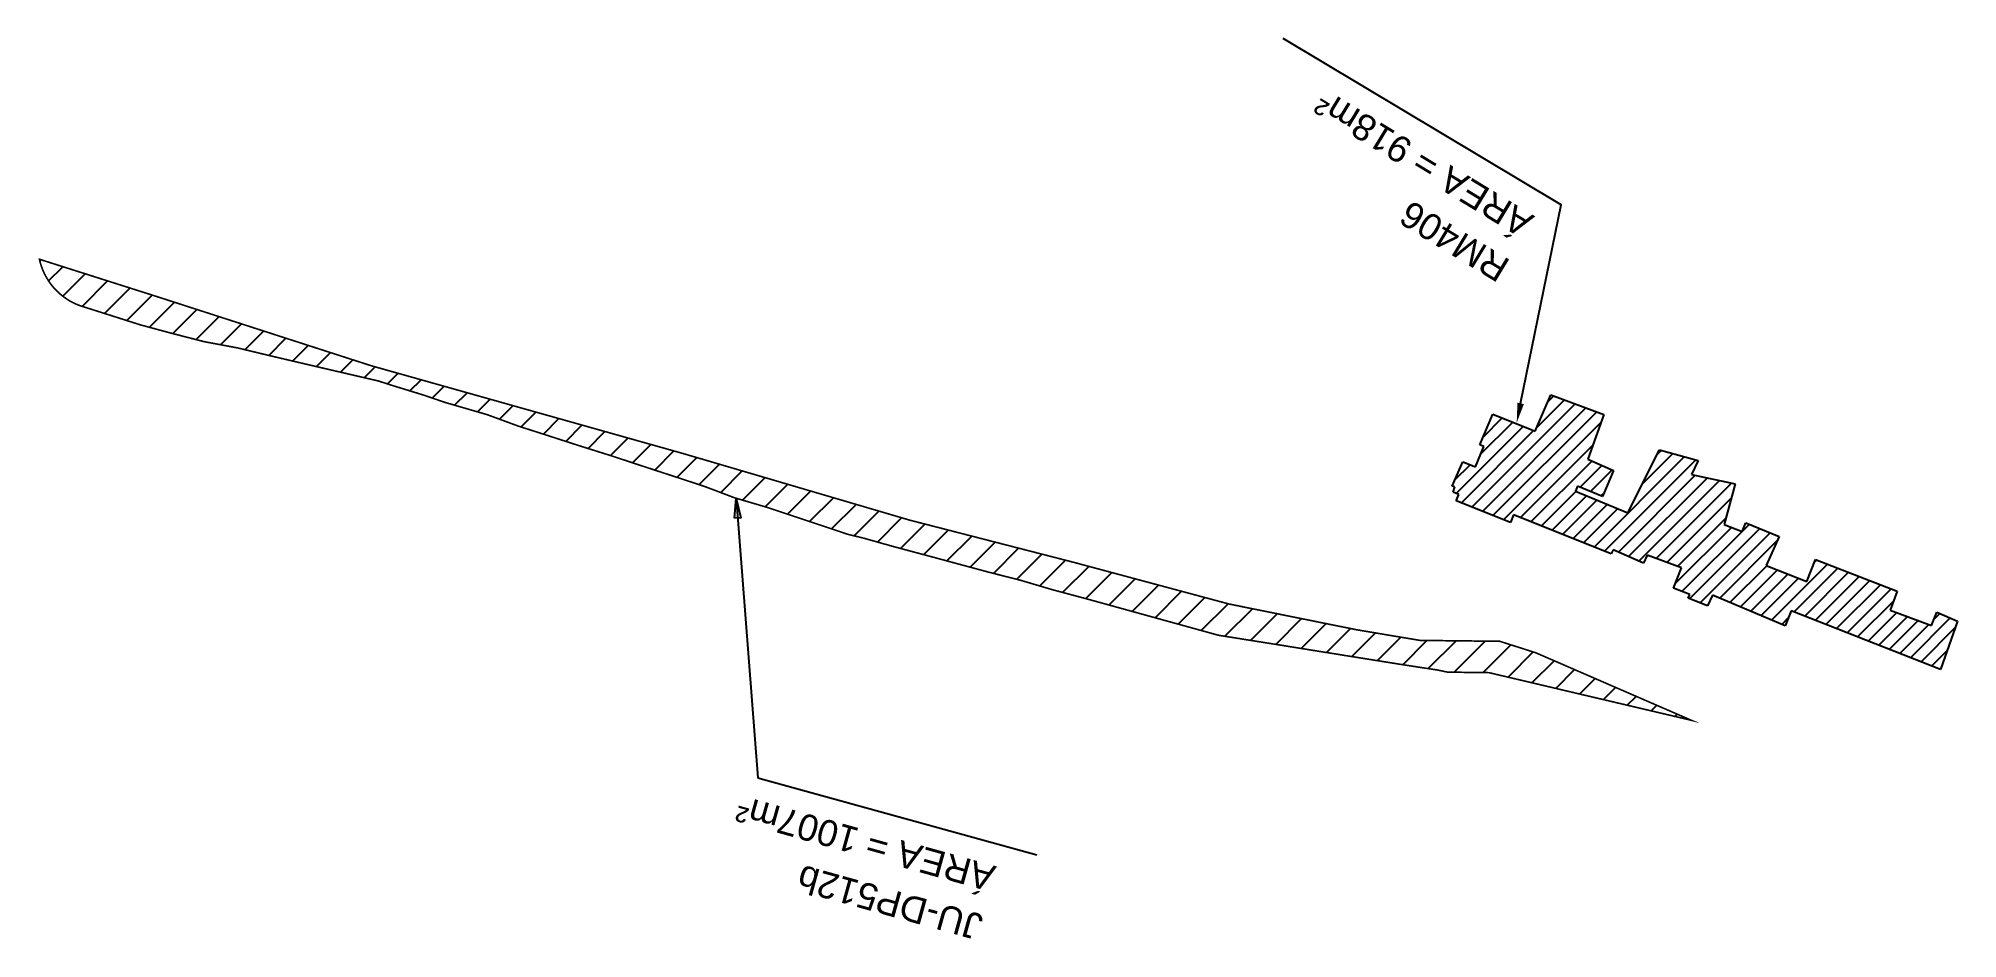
# Model space of a CAD drawing. Header units: metres. Extents: x 287051 to 328239, y 7396995 to 7466021.
# Drawn here: x 305972.6 to 306265.1, y 7435752.7 to 7435889.9 of the extents above; entities that cross this region are included whole.
import ezdxf

# ---------------------------------------------------------------- set-up
doc = ezdxf.new("R2010")
doc.units = ezdxf.units.M
doc.header["$LTSCALE"] = 10
for name, color, linetype in [('DESAPROPRIAÇÃO', 160, 'Continuous'), ('DESOCUPAÇÃO', 50, 'Continuous'), ('U-HZ-TEXTO-DESAP', 2, 'Continuous')]:
    doc.layers.add(name, color=color, linetype=linetype)
doc.styles.add('ARIAL', font='arial.ttf')
doc.styles.add('DIM', font='arial.ttf', dxfattribs={"width": 0.8})
doc.dimstyles.new('U-1_2000', dxfattribs={"dimscale": 2, "dimtxt": 1.5, "dimasz": 0.75, "dimexe": 0.75, "dimexo": 0.75, "dimgap": 0.25, "dimtad": 1, "dimzin": 4, "dimtxsty": 'DIM', "dimblk": 'ARCHTICK', "dimcen": 0.7, "dimdle": 0.75, "dimclrd": 256, "dimclre": 256, "dimclrt": 256, "dimaunit": 1, "dimadec": 3, "dimazin": 2, "dimtfac": 1, "dimtofl": 0, "dimtmove": 0, "dimatfit": 3, "dimldrblk": 'CLOSEDBLANK', "dimfxl": 0, "dimtolj": 1, "dimtzin": 0, "dimlwd": -1, "dimlwe": -1, "dimarcsym": 0})

msp = doc.modelspace()

# ---------------------------------------------------------------- texts
at = {"layer": 'U-HZ-TEXTO-DESAP', "style": 'ARIAL'}
for s, rotation, p in [('ÁREA = 918m²', 148.6957, (306200.76, 7435862.78)), ('RM406', 148.6957, (306197.14, 7435856)), ('ÁREA = 1007m²', 164.4683, (306118.7, 7435763.69)), ('JU-DP512b', 164.4683, (306116.79, 7435756.26))]:
    msp.add_text(s, height=4, rotation=rotation, dxfattribs=at).set_placement(p)

# ---------------------------------------------------------------- blocks, each defined once
blk = doc.blocks.new('_ArchTick')
at = {"color": 0, "linetype": 'ByBlock', "const_width": 0.15}
blk.add_lwpolyline([(-0.5, -0.5), (0.5, 0.5)], dxfattribs=at)

# ---------------------------------------------------------------- hatches: boundary and pattern name
at = {"layer": 'DESAPROPRIAÇÃO', "transparency": 33554687}
h = msp.add_hatch(dxfattribs=at)
h.set_pattern_fill('ANSI31', color=256)
h.paths.add_polyline_path([(305974.61, 7435852.26), (305974.82, 7435852), (305975.04, 7435851.75), (305975.27, 7435851.51), (305975.51, 7435851.28), (305975.75, 7435851.05), (305976.01, 7435850.83), (305976.27, 7435850.62), (305976.53, 7435850.43), (305976.81, 7435850.24), (305977.09, 7435850.05), (305977.37, 7435849.88), (305977.67, 7435849.72), (305977.96, 7435849.57), (305978.27, 7435849.43), (305978.58, 7435849.3), (305978.89, 7435849.18), (305983.64, 7435847.67), (305988.14, 7435846.24), (305992.74, 7435845), (305997.78, 7435843.7), (306002.95, 7435842.73), (306007.69, 7435841.59), (306012.33, 7435840.5), (306017.1, 7435839.39), (306022.01, 7435838.25), (306024.38, 7435837.7), (306026.68, 7435836.96), (306031.3, 7435835.54), (306034.51, 7435834.44), (306040.98, 7435832.56), (306045.69, 7435830.83), (306050.3, 7435829.35), (306055, 7435827.83), (306059.94, 7435826.28), (306064.27, 7435824.85), (306069.38, 7435823.18), (306074.12, 7435821.62), (306078.63, 7435819.91), (306083.52, 7435818.47), (306088.58, 7435816.79), (306095.91, 7435814.34), (306098.36, 7435813.74), (306103.16, 7435812.39), (306107.88, 7435811.13), (306112.66, 7435809.84), (306117.48, 7435808.54), (306122.25, 7435807.33), (306127.18, 7435805.87), (306132.1, 7435804.56), (306136.89, 7435803.24), (306141.55, 7435801.95), (306146.33, 7435800.63), (306152.41, 7435798.95), (306156.66, 7435798.27), (306161.71, 7435797.47), (306166.91, 7435796.63), (306170.89, 7435796), (306171.54, 7435795.89), (306176.31, 7435795.13), (306180.88, 7435794.4), (306185.86, 7435793.64), (306187.37, 7435793.32), (306193.68, 7435793.24), (306224.53, 7435785.98), (306200.82, 7435796.27), (306195.33, 7435798.02), (306194.4, 7435798.03), (306183.17, 7435798.16), (306173.6, 7435799.76), (306154.07, 7435803.7), (306130.33, 7435810.07), (306105.4, 7435816.48), (306070.69, 7435826.68), (306023.26, 7435840.03), (305990.5, 7435850.6), (305972.72, 7435856.25), (305972.74, 7435856.14), (305972.82, 7435855.81), (305972.91, 7435855.49), (305973.01, 7435855.18), (305973.13, 7435854.86), (305973.25, 7435854.55), (305973.38, 7435854.25), (305973.53, 7435853.95), (305973.68, 7435853.65), (305973.85, 7435853.36), (305974.02, 7435853.08), (305974.21, 7435852.8), (305974.4, 7435852.53)])

# ---------------------------------------------------------------- linework, layer by layer
at = {"layer": 'DESAPROPRIAÇÃO', "transparency": 33554687, "const_width": 0.25, "flags": 128}
msp.add_lwpolyline([(305974.61, 7435852.26), (305974.82, 7435852), (305975.04, 7435851.75), (305975.27, 7435851.51), (305975.51, 7435851.28), (305975.75, 7435851.05), (305976.01, 7435850.83), (305976.27, 7435850.62), (305976.53, 7435850.43), (305976.81, 7435850.24), (305977.09, 7435850.05), (305977.37, 7435849.88), (305977.67, 7435849.72), (305977.96, 7435849.57), (305978.27, 7435849.43), (305978.58, 7435849.3), (305978.89, 7435849.18), (305983.64, 7435847.67), (305988.14, 7435846.24), (305992.74, 7435845), (305997.78, 7435843.7), (306002.95, 7435842.73), (306007.69, 7435841.59), (306012.33, 7435840.5), (306017.1, 7435839.39), (306022.01, 7435838.25), (306024.38, 7435837.7), (306026.68, 7435836.96), (306031.3, 7435835.54), (306034.51, 7435834.44), (306040.98, 7435832.56), (306045.69, 7435830.83), (306050.3, 7435829.35), (306055, 7435827.83), (306059.94, 7435826.28), (306064.27, 7435824.85), (306069.38, 7435823.18), (306074.12, 7435821.62), (306078.63, 7435819.91), (306083.52, 7435818.47), (306088.58, 7435816.79), (306095.91, 7435814.34), (306098.36, 7435813.74), (306103.16, 7435812.39), (306107.88, 7435811.13), (306112.66, 7435809.84), (306117.48, 7435808.54), (306122.25, 7435807.33), (306127.18, 7435805.87), (306132.1, 7435804.56), (306136.89, 7435803.24), (306141.55, 7435801.95), (306146.33, 7435800.63), (306152.41, 7435798.95), (306156.66, 7435798.27), (306161.71, 7435797.47), (306166.91, 7435796.63), (306170.89, 7435796), (306171.54, 7435795.89), (306176.31, 7435795.13), (306180.88, 7435794.4), (306185.86, 7435793.64), (306187.37, 7435793.32), (306193.68, 7435793.24), (306224.53, 7435785.98), (306200.82, 7435796.27), (306195.33, 7435798.02), (306194.4, 7435798.03), (306183.17, 7435798.16), (306173.6, 7435799.76), (306173.6, 7435799.76), (306154.07, 7435803.7), (306130.33, 7435810.07), (306105.4, 7435816.48), (306070.69, 7435826.68), (306023.26, 7435840.03), (305990.5, 7435850.6), (305972.72, 7435856.25), (305972.74, 7435856.14), (305972.82, 7435855.81), (305972.91, 7435855.49), (305973.01, 7435855.18), (305973.13, 7435854.86), (305973.25, 7435854.55), (305973.38, 7435854.25), (305973.53, 7435853.95), (305973.68, 7435853.65), (305973.85, 7435853.36), (305974.02, 7435853.08), (305974.21, 7435852.8), (305974.4, 7435852.53)], close=True, dxfattribs=at)
at = {"layer": 'DESOCUPAÇÃO'}
for p, q in [((306200.74, 7435830.03), (306203.11, 7435835.6)), ((306203.11, 7435835.6), (306211.19, 7435832.59)), ((306192.28, 7435827.99), (306194.29, 7435832.65)), ((306194.29, 7435832.65), (306200.74, 7435830.03)), ((306211.19, 7435832.59), (306208.74, 7435825.76)), ((306191.62, 7435824.59), (306192.89, 7435827.73)), ((306192.89, 7435827.73), (306192.28, 7435827.99)), ((306214.85, 7435817.6), (306219.67, 7435827.22)), ((306219.67, 7435827.22), (306225.56, 7435825.56)), ((306188.09, 7435821.68), (306189.7, 7435825.37)), ((306189.7, 7435825.37), (306191.62, 7435824.59)), ((306208.74, 7435825.76), (306212.65, 7435824.07)), ((306212.65, 7435824.07), (306210.98, 7435820.07)), ((306225.56, 7435825.56), (306224.54, 7435823.45)), ((306188.47, 7435821.56), (306188.09, 7435821.68)), ((306188.21, 7435820.73), (306188.47, 7435821.56)), ((306189.07, 7435820.42), (306188.21, 7435820.73)), ((306207.18, 7435821.65), (306206.87, 7435820.89)), ((306206.87, 7435820.89), (306214.85, 7435817.6)), ((306210.98, 7435820.07), (306207.18, 7435821.65)), ((306224.54, 7435823.45), (306231.19, 7435822.03)), ((306231.19, 7435822.03), (306229.53, 7435815.81)), ((306188.67, 7435819.41), (306189.07, 7435820.42)), ((306196.96, 7435816.14), (306188.67, 7435819.41)), ((306197.41, 7435817.32), (306196.96, 7435816.14)), ((306212.3, 7435811.35), (306197.41, 7435817.32)), ((306229.53, 7435815.81), (306232.29, 7435814.78)), ((306232.29, 7435814.78), (306232.86, 7435816.1)), ((306232.86, 7435816.1), (306237.9, 7435813.99)), ((306212.59, 7435811.96), (306212.3, 7435811.35)), ((306217.24, 7435809.94), (306212.59, 7435811.96)), ((306237.9, 7435813.99), (306235.95, 7435809.56)), ((306217.77, 7435811.16), (306217.24, 7435809.94)), ((306223.01, 7435809.2), (306217.77, 7435811.16)), ((306221.8, 7435806.1), (306223.01, 7435809.2)), ((306235.95, 7435809.56), (306242.14, 7435807.15)), ((306242.14, 7435807.15), (306243.45, 7435810.5)), ((306243.45, 7435810.5), (306255.92, 7435805.65)), ((306224.28, 7435805.14), (306221.8, 7435806.1)), ((306224.07, 7435804.6), (306224.28, 7435805.14)), ((306226.99, 7435803.44), (306224.07, 7435804.6)), ((306227.75, 7435805.06), (306226.99, 7435803.44)), ((306238.84, 7435800.36), (306227.75, 7435805.06)), ((306255.92, 7435805.65), (306254.85, 7435802.79)), ((306239.77, 7435802.68), (306238.84, 7435800.36)), ((306262.51, 7435793.72), (306239.77, 7435802.68)), ((306254.85, 7435802.79), (306261.14, 7435800.44)), ((306261.14, 7435800.44), (306261.93, 7435802.44)), ((306261.93, 7435802.44), (306265.12, 7435801.11)), ((306265.12, 7435801.11), (306262.51, 7435793.72))]:
    msp.add_line(p, q, dxfattribs=at)
at = {"layer": 'DESOCUPAÇÃO', "linetype": 'Continuous'}
for p, q in [((306202.66, 7435834.54), (306203.56, 7435835.44)), ((306191.07, 7435818.46), (306206.83, 7435834.22)), ((306192.68, 7435817.83), (306208.46, 7435833.61)), ((306194.29, 7435817.19), (306210.1, 7435833)), ((306200.99, 7435830.62), (306205.19, 7435834.83)), ((306188.68, 7435820.56), (306198.9, 7435830.78)), ((306189.46, 7435819.1), (306200.49, 7435830.13)), ((306192.4, 7435826.53), (306197.3, 7435831.42)), ((306192.77, 7435829.15), (306195.7, 7435832.07)), ((306195.9, 7435816.56), (306210.77, 7435831.42)), ((306198.48, 7435816.89), (306209.51, 7435827.92)), ((306217.05, 7435821.99), (306221.71, 7435826.65)), ((306219.3, 7435826.49), (306219.96, 7435827.14)), ((306188.5, 7435822.63), (306190.8, 7435824.92)), ((306200.08, 7435816.25), (306209.34, 7435825.5)), ((306207.57, 7435821.49), (306210.9, 7435824.82)), ((306209.15, 7435820.83), (306212.47, 7435824.14)), ((306209.7, 7435812.39), (306223.46, 7435826.15)), ((306211.3, 7435811.75), (306225.21, 7435825.66)), ((306201.69, 7435815.61), (306206.94, 7435820.86)), ((306210.74, 7435820.17), (306211.22, 7435820.65)), ((306213.41, 7435811.61), (306225.12, 7435823.32)), ((306214.97, 7435810.93), (306226.97, 7435822.93)), ((306216.54, 7435810.25), (306228.82, 7435822.53)), ((306219.17, 7435810.64), (306230.67, 7435822.14)), ((306203.29, 7435814.96), (306208.53, 7435820.21)), ((306204.89, 7435814.32), (306210.12, 7435819.55)), ((306206.49, 7435813.68), (306211.71, 7435818.89)), ((306208.1, 7435813.04), (306213.3, 7435818.24)), ((306220.8, 7435810.03), (306230.6, 7435819.83)), ((306222.08, 7435806.82), (306230.65, 7435815.39)), ((306222.44, 7435809.41), (306229.79, 7435816.77)), ((306223.1, 7435805.59), (306233.39, 7435815.88)), ((306224.28, 7435804.52), (306234.97, 7435815.22)), ((306225.88, 7435803.88), (306236.55, 7435814.55)), ((306228.85, 7435804.6), (306237.63, 7435813.38)), ((306230.42, 7435803.93), (306236.02, 7435809.53)), ((306236.73, 7435801.26), (306245.26, 7435809.79)), ((306240.22, 7435802.5), (306246.88, 7435809.16)), ((306243.27, 7435810.04), (306243.65, 7435810.42)), ((306232, 7435803.26), (306237.64, 7435808.9)), ((306233.58, 7435802.59), (306239.25, 7435808.27)), ((306235.15, 7435801.93), (306240.87, 7435807.64)), ((306241.83, 7435801.87), (306248.5, 7435808.54)), ((306243.44, 7435801.23), (306250.12, 7435807.91)), ((306245.05, 7435800.6), (306251.73, 7435807.28)), ((306246.66, 7435799.96), (306253.35, 7435806.65)), ((306248.27, 7435799.33), (306254.97, 7435806.03)), ((306249.88, 7435798.69), (306255.38, 7435804.19)), ((306238.31, 7435800.59), (306239.35, 7435801.64)), ((306251.49, 7435798.06), (306255.85, 7435802.41)), ((306253.1, 7435797.43), (306257.48, 7435801.81)), ((306254.71, 7435796.79), (306259.12, 7435801.2)), ((306256.32, 7435796.16), (306260.75, 7435800.59)), ((306257.94, 7435795.52), (306263.99, 7435801.58)), ((306261.49, 7435801.32), (306262.41, 7435802.24)), ((306259.55, 7435794.89), (306264.76, 7435800.11)), ((306261.16, 7435794.25), (306263.54, 7435796.64))]:
    msp.add_line(p, q, dxfattribs=at)
at = {"layer": 'U-HZ-TEXTO-DESAP', "color": 2, "linetype": 'Continuous', "lineweight": -3}
msp.add_lwpolyline([(306198.51, 7435834.28), (306204.66, 7435864.53), (306162.3, 7435889.92)], dxfattribs=at)
msp.add_solid([(306199, 7435834.18), (306197.91, 7435831.34), (306198.02, 7435834.38)], dxfattribs=at)

msp.set_redraw_order([(e.dxf.handle, doc.entitydb.next_handle()) for e in msp.query("TEXT MTEXT ATTDEF DIMENSION ARC_DIMENSION")])  # texts and dimensions are drawn at this point

# ---------------------------------------------------------------- leaders
at = {"layer": 'U-HZ-TEXTO-DESAP', "color": 2, "linetype": 'Continuous', "lineweight": -3}
msp.add_leader([(306078.9, 7435819.8), (306082.24, 7435777.2), (306124.74, 7435765.48)], dimstyle='U-1_2000', override={"dimscale": 1, "dimasz": 3}, dxfattribs=at)

doc.saveas('drawing.dxf')
